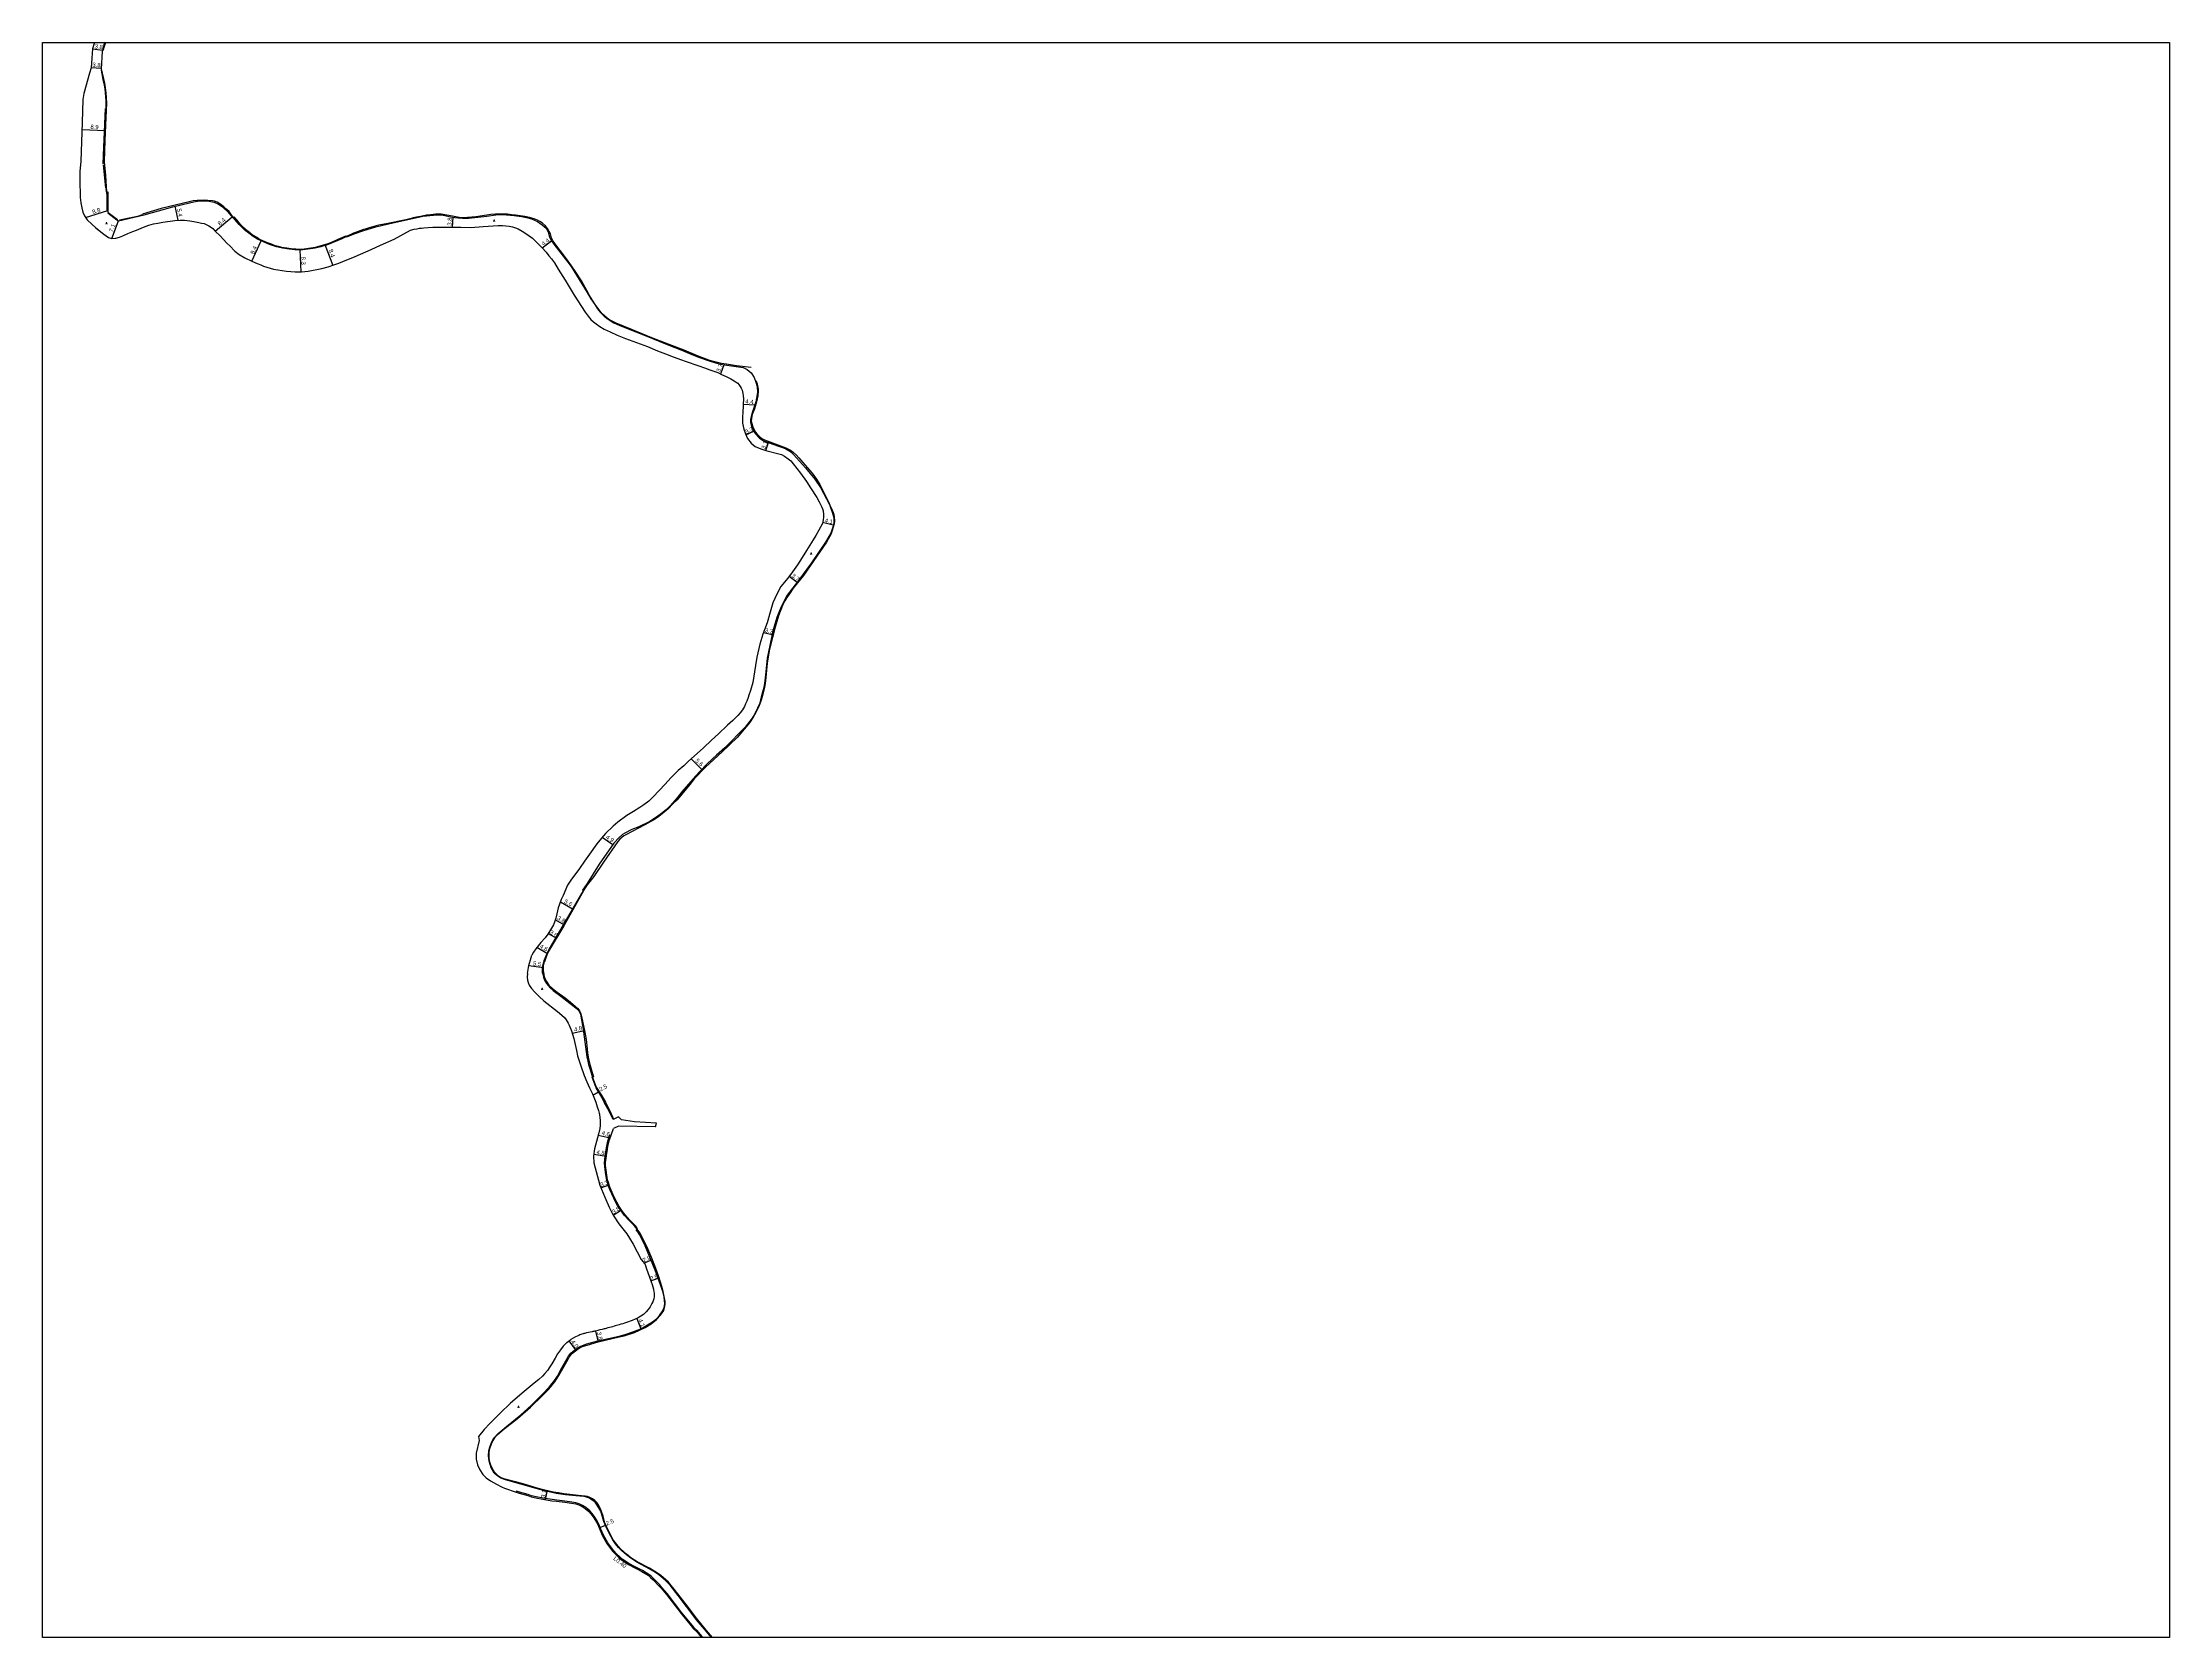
# Model space of a CAD drawing. Header units: metres. Extents: x -28800 to -24000, y -99000 to -96000.
# Drawn here: x -24800 to -24000, y -96600 to -96000 of the extents above.
import ezdxf

# ---------------------------------------------------------------- set-up
doc = ezdxf.new("R2010")
doc.units = ezdxf.units.M
doc.header["$LTSCALE"] = 2.5
for name, color, linetype in [('側溝・桝', 7, 'Continuous'), ('図郭', 7, 'Continuous'), ('幅員', 7, 'Continuous'), ('歩道・分離帯・安全施設', 7, 'Continuous'), ('舗装', 7, 'Continuous'), ('道路', 7, 'Continuous')]:
    doc.layers.add(name, color=color, linetype=linetype)
doc.styles.get("Standard").update_dxf_attribs({"font": ''})
doc.styles.add('YOKO_DECO', font='txt.shx', dxfattribs={"bigfont": 'extfont.shx'})
doc.styles.get('Standard').set_extended_font_data('@MS PGothic')

msp = doc.modelspace()

# ---------------------------------------------------------------- linework, layer by layer
at = {"layer": '側溝・桝'}
msp.add_lwpolyline([(-24551.62, -96600), (-24552.43, -96599), (-24553.36, -96597.87), (-24553.68, -96597.47), (-24554.82, -96596.45), (-24555.71, -96595.4), (-24559.48, -96590.69), (-24565.05, -96583.52), (-24567.04, -96581.14), (-24567.86, -96580.25), (-24570.1, -96578), (-24571.01, -96577.12), (-24572.01, -96576.29), (-24574.35, -96574.78), (-24576.04, -96573.89), (-24577.08, -96573.42), (-24579.43, -96572.14), (-24581.95, -96570.51), (-24582.82, -96569.71), (-24584.09, -96568.55), (-24585.14, -96567.4), (-24586.43, -96565.79), (-24587.42, -96564.45), (-24589.05, -96561.54), (-24590.05, -96559.2), (-24590.77, -96557.35), (-24591.61, -96555.78), (-24592.57, -96554.34), (-24593.43, -96553.26), (-24594.19, -96552.34), (-24595.61, -96551.14), (-24596.85, -96550.36), (-24597.88, -96549.86), (-24598.49, -96549.62), (-24599.38, -96549.36), (-24600.94, -96549.08), (-24603.54, -96548.76), (-24606.58, -96548.38), (-24608.33, -96548.14), (-24611.75, -96547.63), (-24614.32, -96547.13), (-24616.08, -96546.66), (-24617.37, -96546.21), (-24620.6, -96545.36), (-24621.76, -96544.96), (-24621.89, -96545.35)], dxfattribs=at)
at = {"layer": '図郭'}
msp.add_lwpolyline([(-24800, -96000), (-24000, -96000), (-24000, -96600), (-24800, -96600)], close=True, dxfattribs=at)
at = {"layer": '幅員'}
for points in [[(-24781.17, -96002.43), (-24777.43, -96002.9)], [(-24781.75, -96009.36), (-24777.95, -96009.62)], [(-24785.23, -96032.73), (-24776.36, -96033.12)], [(-24783.81, -96065.85), (-24775.42, -96063.22)], [(-24750.24, -96061.56), (-24749.16, -96066.85)], [(-24773.95, -96073.74), (-24771.46, -96067.12)], [(-24735.07, -96070.94), (-24728.71, -96065.52)], [(-24645.82, -96069.46), (-24645.58, -96065.68)], [(-24721.27, -96082.22), (-24717.76, -96074.63)], [(-24703.19, -96078.03), (-24702.85, -96086.28)], [(-24693.86, -96075.98), (-24690.85, -96083.85)], [(-24612.07, -96077.21), (-24608.53, -96074.64)], [(-24544.93, -96124.68), (-24543.66, -96121.18)], [(-24536.45, -96136.03), (-24532.11, -96136.34)], [(-24535.46, -96147.59), (-24532.52, -96146.19)], [(-24527.99, -96153.42), (-24526.92, -96150.51)], [(-24506.58, -96180.48), (-24502.57, -96181.38)], [(-24519.14, -96200.77), (-24516.17, -96203.06)], [(-24528.8, -96221.96), (-24525.55, -96222.65)], [(-24556.05, -96269.51), (-24552.06, -96273.42)], [(-24589.49, -96298.99), (-24585.49, -96301.75)], [(-24605.23, -96323.21), (-24600.39, -96325.96)], [(-24609.8, -96335.15), (-24606.73, -96336.95)], [(-24607.09, -96329.98), (-24603.75, -96331.88)], [(-24614.05, -96340.37), (-24610.01, -96342.65)], [(-24617.03, -96347.22), (-24611.58, -96348)], [(-24600.79, -96372.69), (-24596.15, -96371.68)], [(-24592.99, -96396), (-24590.86, -96394.77)], [(-24590.97, -96411), (-24586.54, -96412.08)], [(-24592.7, -96418.18), (-24587.97, -96418.99)], [(-24589.98, -96430.84), (-24586.9, -96429.68)], [(-24585.39, -96441.19), (-24582.22, -96439.15)], [(-24573.81, -96459.14), (-24571.14, -96458.03)], [(-24571.18, -96465.82), (-24568.47, -96464.85)], [(-24592.01, -96484.72), (-24591.14, -96488.42)], [(-24576.51, -96480.03), (-24574.99, -96483.87)], [(-24602.02, -96488.46), (-24599.6, -96491.64)], [(-24610.82, -96548.18), (-24610.21, -96545.1)], [(-24590.67, -96558.73), (-24588.31, -96557.77)]]:
    msp.add_lwpolyline(points, dxfattribs=at)
at = {"layer": '歩道・分離帯・安全施設'}
for points in [[(-24777.22, -96002.96), (-24776.55, -96001.03), (-24776.15, -96000)], [(-24776.05, -96024.55), (-24776.11, -96021.91), (-24776.29, -96018.94), (-24776.48, -96017.48), (-24776.69, -96016.06), (-24777.16, -96013.93), (-24777.84, -96010.44)], [(-24777.24, -96045.63), (-24776.94, -96039.32), (-24776.36, -96024.83)], [(-24776.15, -96054.82), (-24777.11, -96045.99)], [(-24775.68, -96063.41), (-24775.72, -96059.56), (-24775.71, -96058.43), (-24775.75, -96057.5), (-24775.85, -96056.58), (-24776.13, -96055.28)], [(-24533.51, -96122.25), (-24538.96, -96121.59), (-24542.71, -96121.05), (-24544.63, -96120.69), (-24546.14, -96120.39), (-24548.18, -96119.84), (-24549.44, -96119.43), (-24553.7, -96117.85), (-24558.72, -96115.78), (-24564.33, -96113.57), (-24570.78, -96111.06), (-24578.09, -96108.02), (-24584.29, -96105.6), (-24585.71, -96104.87), (-24587.08, -96104.08), (-24587.8, -96103.59), (-24588.67, -96102.87), (-24589.48, -96102), (-24590.63, -96100.58), (-24591.84, -96098.88), (-24592.99, -96097.19), (-24594.23, -96095.13), (-24595.23, -96093.33), (-24597.32, -96089.66), (-24599.38, -96086.39), (-24601.03, -96083.98), (-24602.94, -96081.38), (-24607.7, -96075.15), (-24608.19, -96074.34), (-24608.58, -96073.49), (-24608.99, -96071.93), (-24609.38, -96071.06), (-24610.08, -96069.92), (-24610.82, -96068.99), (-24611.98, -96067.98), (-24612.9, -96067.36), (-24613.79, -96066.87), (-24615.09, -96066.36), (-24616.82, -96065.87), (-24618.63, -96065.45), (-24622.13, -96064.98), (-24623.55, -96064.77), (-24625.07, -96064.62), (-24626.5, -96064.54), (-24628.21, -96064.55), (-24629.63, -96064.62), (-24631.33, -96064.73), (-24632.94, -96064.91), (-24637, -96065.52), (-24640.22, -96065.88), (-24641.42, -96065.89), (-24643.35, -96065.76), (-24645.86, -96065.34), (-24650.08, -96064.54), (-24652.13, -96064.6), (-24654.05, -96064.77), (-24655.54, -96064.99), (-24656.75, -96065.19), (-24657.83, -96065.39), (-24659.39, -96065.73), (-24660.56, -96065.99), (-24661.4, -96066.18), (-24663.39, -96066.66), (-24670.14, -96068.05), (-24673.56, -96068.76), (-24674.55, -96068.99), (-24677.49, -96069.81), (-24678.64, -96070.18), (-24679.29, -96070.39), (-24682.25, -96071.44), (-24682.99, -96071.76), (-24685.7, -96072.95), (-24687.47, -96073.83), (-24692.58, -96075.93), (-24695.32, -96076.81), (-24697.46, -96077.32), (-24699.21, -96077.66), (-24702.13, -96078.01), (-24703.44, -96078.03), (-24705.16, -96077.95), (-24707.26, -96077.77), (-24709.79, -96077.38), (-24712.04, -96076.83), (-24714.64, -96075.95), (-24717.76, -96074.63), (-24719.1, -96073.93), (-24720.72, -96072.92), (-24722.36, -96071.76), (-24723.75, -96070.67), (-24726.07, -96068.4), (-24727.53, -96066.69), (-24728.78, -96065.02), (-24729.79, -96063.62), (-24730.66, -96062.75), (-24731.85, -96061.81), (-24733.32, -96060.66), (-24734.35, -96060.07), (-24735.35, -96059.72), (-24736.11, -96059.51), (-24737.81, -96059.37), (-24739.12, -96059.28), (-24741.88, -96059.37), (-24743.34, -96059.61), (-24744.86, -96059.9), (-24755.35, -96062.44), (-24762.45, -96064.59)], [(-24776.78, -96072.39), (-24780.08, -96069.67)], [(-24771.84, -96066.72), (-24775.33, -96064.02)], [(-24762.49, -96064.82), (-24764.33, -96065.39), (-24766.77, -96065.99), (-24771.03, -96066.84)], [(-24531.76, -96127.09), (-24531.23, -96128.44), (-24531.04, -96129.18), (-24530.88, -96130.37), (-24530.86, -96131.2), (-24530.97, -96132.85), (-24531.44, -96135.12), (-24532.25, -96137.85), (-24533.05, -96139.94), (-24533.22, -96140.53), (-24533.38, -96141.46), (-24533.41, -96142.35), (-24533.32, -96142.99), (-24532.69, -96144.89), (-24532.11, -96146.08), (-24531.78, -96146.63), (-24531.39, -96147.16), (-24530.73, -96147.89), (-24530.19, -96148.38), (-24529.46, -96148.91), (-24528.51, -96149.41), (-24520.44, -96152.43), (-24519.66, -96152.81), (-24518.73, -96153.35), (-24517.72, -96154.08), (-24516.56, -96155.15), (-24515.51, -96156.24), (-24513.97, -96157.99), (-24510.56, -96161.95), (-24508.88, -96164.28), (-24507.6, -96166.31), (-24506.36, -96168.85), (-24505.48, -96170.58), (-24504.37, -96172.84), (-24503.84, -96173.98), (-24503.23, -96175.35), (-24502.65, -96176.79), (-24502.41, -96177.6), (-24502.25, -96178.44), (-24502.16, -96179.91), (-24502.26, -96181.04), (-24503.37, -96184.85), (-24505.1, -96188.02), (-24513.79, -96200.49), (-24517.66, -96205.32), (-24519.07, -96207.34), (-24520.08, -96208.77), (-24520.78, -96210.08), (-24521.63, -96211.75), (-24522.35, -96213.45), (-24523.16, -96215.61), (-24524.49, -96219.96), (-24526.52, -96228.16), (-24527.39, -96233.47), (-24528.05, -96240.13), (-24528.18, -96241.07), (-24528.41, -96242.47), (-24528.79, -96244.14), (-24529.29, -96246.08), (-24529.89, -96247.8), (-24530.49, -96249.42), (-24531.67, -96251.98), (-24532.71, -96253.77), (-24534.14, -96255.9), (-24538.7, -96261.38), (-24544.31, -96266.85), (-24550.68, -96272.58), (-24554.93, -96277.02), (-24556.48, -96279.07), (-24559.51, -96282.8), (-24561.35, -96284.83), (-24562.75, -96286.31), (-24564.71, -96288.32), (-24566.17, -96289.55), (-24568.18, -96291.12), (-24569.84, -96292.29), (-24573.42, -96294.34), (-24580.64, -96298), (-24581.32, -96298.44), (-24582.15, -96299.04), (-24582.87, -96299.71), (-24583.59, -96300.53), (-24589.01, -96308.35), (-24592.67, -96313.73), (-24595.2, -96316.86), (-24597.34, -96320.13), (-24602.6, -96329.12), (-24609.45, -96340.92), (-24610.87, -96343.89), (-24611.41, -96345.44), (-24611.5, -96345.78)], [(-24611.9, -96350.06), (-24611.96, -96348.68), (-24611.95, -96347.97), (-24611.88, -96347.34), (-24611.5, -96345.78)], [(-24611.9, -96350.06), (-24611.63, -96351.56), (-24611.17, -96352.78), (-24610.47, -96353.93), (-24609.79, -96354.76), (-24609.04, -96355.6), (-24607.97, -96356.57), (-24605.09, -96358.69), (-24599.43, -96363.08), (-24598.82, -96363.59), (-24598.27, -96364.3), (-24597.92, -96364.99), (-24597.71, -96365.52), (-24597.55, -96366.27), (-24596.69, -96371.21), (-24596.26, -96374.01), (-24595.29, -96381.52), (-24594.95, -96383.15), (-24594.63, -96384.46), (-24594.2, -96385.96), (-24593.7, -96387.58), (-24593.1, -96389.29), (-24591.71, -96392.95), (-24589.65, -96396.3), (-24588.29, -96398.65), (-24586.54, -96402.08), (-24585.19, -96405.04)], [(-24583.09, -96486.96), (-24581.29, -96486.5), (-24577.3, -96485.24), (-24573.33, -96483.43), (-24571.06, -96482.01), (-24569.03, -96480.33), (-24567.6, -96478.81), (-24566.37, -96477.05), (-24566.05, -96476.04), (-24565.83, -96474.63), (-24565.86, -96473.67), (-24566.15, -96471.74), (-24566.58, -96469.9), (-24567.1, -96467.99), (-24567.56, -96466.34), (-24568.34, -96463.92), (-24569.32, -96461.2), (-24570.88, -96457.27), (-24572.38, -96453.86), (-24573.56, -96451.18), (-24574.3, -96449.79), (-24575.26, -96447.96), (-24576, -96446.84), (-24576.86, -96445.82), (-24577.53, -96445.06), (-24579.4, -96443.16), (-24581.05, -96441.31), (-24582.66, -96439.1), (-24583.73, -96437.46), (-24584.42, -96436.34), (-24585.15, -96434.8), (-24585.93, -96433.06), (-24586.58, -96431.54), (-24587.09, -96430.21), (-24587.56, -96428.87), (-24587.77, -96428), (-24588.05, -96426.64), (-24588.28, -96424.91), (-24588.51, -96422.84), (-24588.58, -96421.54), (-24588.5, -96420.03), (-24588.28, -96418.23), (-24587.9, -96415.78), (-24587.35, -96413.31), (-24586.58, -96410.81)], [(-24595.14, -96489.99), (-24591.04, -96488.76), (-24583.09, -96486.96)], [(-24626.26, -96540.32), (-24627.68, -96539.9), (-24628.45, -96539.31), (-24629.18, -96538.66), (-24629.98, -96537.78), (-24630.79, -96536.59), (-24631.43, -96535.16), (-24631.86, -96533.7), (-24632.07, -96532.15), (-24632, -96530.41), (-24631.74, -96528.9), (-24631.18, -96527.19), (-24630.55, -96525.86), (-24629.77, -96524.71), (-24628.96, -96523.83), (-24627.97, -96522.91), (-24626.41, -96521.56), (-24621.34, -96517.57), (-24616.49, -96513.38), (-24611.93, -96508.93), (-24609.88, -96506.85), (-24608.83, -96505.69), (-24608.08, -96504.74), (-24607.3, -96503.77), (-24606.64, -96502.78), (-24605.8, -96501.45), (-24602.85, -96496.2), (-24601.86, -96494.6), (-24600.99, -96493.41), (-24600.61, -96493.04)], [(-24600.61, -96493.04), (-24599.54, -96492.14), (-24598.43, -96491.34)], [(-24598.43, -96491.34), (-24597.75, -96490.95), (-24596.88, -96490.55), (-24595.14, -96489.99)], [(-24548.03, -96600), (-24550.21, -96597.42), (-24553.97, -96592.69), (-24557.03, -96588.73), (-24562.41, -96581.82), (-24563.55, -96580.47), (-24564.61, -96579.25), (-24565.54, -96578.35), (-24566.58, -96577.43), (-24567.47, -96576.72), (-24568.32, -96576.08), (-24569.64, -96575.2), (-24570.65, -96574.61), (-24571.74, -96573.98), (-24576.4, -96571.52), (-24578.72, -96570), (-24580.33, -96568.72), (-24582.47, -96566.77), (-24583.55, -96565.61), (-24584.47, -96564.44), (-24585.33, -96563.21), (-24586.03, -96561.96), (-24586.61, -96560.85), (-24587.23, -96559.52), (-24587.9, -96558.2), (-24588.49, -96556.88), (-24589.19, -96554.4), (-24589.6, -96553), (-24590.13, -96551.66), (-24590.82, -96550.31), (-24591.52, -96549.24), (-24592.27, -96548.48), (-24593.2, -96547.8), (-24594.13, -96547.31), (-24594.97, -96546.99), (-24595.91, -96546.81), (-24597.31, -96546.67), (-24603.9, -96545.96), (-24605.96, -96545.65), (-24607.79, -96545.31), (-24609.46, -96544.97), (-24611.57, -96544.49), (-24613.94, -96543.83), (-24619.19, -96542.25), (-24626, -96540.44)]]:
    msp.add_lwpolyline(points, dxfattribs=at)
at = {"layer": '道路'}
for points in [[(-24780.46, -96000), (-24780.75, -96000.69), (-24781.17, -96002.43), (-24781.48, -96005.85), (-24781.77, -96009.56), (-24782.37, -96011.5), (-24784.48, -96019.22), (-24784.84, -96021.43), (-24785.15, -96030.05), (-24785.61, -96044.62), (-24785.91, -96048.49), (-24786, -96051.19), (-24785.94, -96053.38), (-24785.88, -96056.46), (-24785.81, -96058.34), (-24785.64, -96060.35), (-24785.25, -96062.16), (-24784.79, -96063.76), (-24784.25, -96065.18), (-24783.22, -96066.74), (-24779.89, -96069.8), (-24776.98, -96072.14), (-24775.24, -96073.38), (-24773.95, -96073.74), (-24772.46, -96073.64), (-24771.06, -96073.2), (-24769.86, -96072.78), (-24767.88, -96071.9), (-24766.03, -96071.1), (-24764.61, -96070.54), (-24762.03, -96069.41), (-24760.07, -96068.74), (-24758.24, -96068.23), (-24756.61, -96067.96), (-24754.73, -96067.59), (-24750.24, -96066.91), (-24748.28, -96066.81), (-24746.61, -96066.87), (-24744.58, -96067.07), (-24743.05, -96067.34), (-24741.24, -96067.67), (-24740.19, -96067.9), (-24739.25, -96068.13), (-24738.51, -96068.47), (-24737.39, -96069), (-24736.39, -96069.63), (-24735.98, -96070.01), (-24735.07, -96070.94), (-24733.2, -96072.74), (-24730.64, -96075.42), (-24729.61, -96076.47), (-24727.64, -96078.45), (-24726.05, -96079.69), (-24723.85, -96081.02), (-24721.27, -96082.22), (-24719.29, -96083.18), (-24717.95, -96083.67), (-24716.93, -96084.08), (-24713.08, -96085.21), (-24709.83, -96085.78), (-24708.24, -96085.99), (-24704.92, -96086.28), (-24702.55, -96086.29), (-24700.07, -96086.02), (-24694.98, -96085.04), (-24692.55, -96084.37), (-24690.4, -96083.67), (-24688.56, -96082.97), (-24687.03, -96082.32), (-24682.4, -96080.45), (-24676.39, -96077.83), (-24672.86, -96076.25), (-24667.74, -96074.01), (-24661.54, -96070.58), (-24660.2, -96070.27), (-24659.13, -96070.05), (-24658.25, -96069.89), (-24657.45, -96069.81), (-24656.64, -96069.71), (-24654.93, -96069.61), (-24653.25, -96069.5), (-24651.91, -96069.45), (-24648.06, -96069.4), (-24644.59, -96069.49), (-24642.61, -96069.5), (-24638.9, -96069.57), (-24634.31, -96069.25), (-24628.65, -96068.81), (-24627.02, -96068.82), (-24625.74, -96068.94), (-24624.52, -96069.12), (-24623.29, -96069.38), (-24622.16, -96069.71), (-24621.12, -96070.1), (-24619.6, -96070.91), (-24618.17, -96071.83), (-24615.77, -96073.65), (-24614.79, -96074.47), (-24612.07, -96077.21), (-24610.6, -96078.85), (-24609.52, -96080.21), (-24608.51, -96081.41), (-24607.4, -96082.86), (-24606.06, -96085.21), (-24603.42, -96089.36), (-24600.07, -96094.98), (-24595.84, -96101.42), (-24594.75, -96102.97), (-24593.76, -96104.16), (-24592.78, -96105.01), (-24591.79, -96105.77), (-24590.4, -96106.77), (-24588.76, -96107.82), (-24586.52, -96108.89), (-24583.84, -96110.04), (-24580.77, -96111.28), (-24572.45, -96114.38), (-24568.66, -96115.92), (-24565.67, -96117.11), (-24562.86, -96118.28), (-24559.71, -96119.42), (-24558.31, -96119.88), (-24553.2, -96121.6), (-24550.96, -96122.42), (-24548.95, -96123.13), (-24546.01, -96124.19), (-24544.56, -96124.84), (-24542.81, -96125.67), (-24541.07, -96126.5), (-24539.9, -96127.21), (-24539.12, -96127.72), (-24538.54, -96128.19), (-24538.05, -96128.69), (-24537.55, -96129.45), (-24537.26, -96129.99), (-24536.87, -96130.78), (-24536.69, -96131.37), (-24536.54, -96131.97), (-24536.42, -96132.74), (-24536.37, -96134.19), (-24536.45, -96136.03), (-24536.52, -96136.96), (-24536.57, -96138.81), (-24536.73, -96141.03), (-24536.7, -96143.16), (-24536.22, -96145.48), (-24535.63, -96147.21), (-24534.81, -96148.96), (-24533.51, -96150.68), (-24531.91, -96152), (-24529.83, -96152.85), (-24527.99, -96153.42), (-24523.06, -96154.71), (-24522.07, -96155), (-24520.87, -96155.66), (-24519.51, -96156.65), (-24518.59, -96157.42), (-24517.7, -96158.5), (-24514.88, -96162), (-24512.66, -96165.1), (-24511.1, -96167.47), (-24508.77, -96171.17), (-24507.85, -96172.84), (-24507.02, -96174.53), (-24506.64, -96175.46), (-24506.42, -96176.13), (-24506.26, -96177.49), (-24506.27, -96178.56), (-24506.37, -96179.51), (-24506.67, -96180.89), (-24507.96, -96183.47), (-24509.1, -96185.47), (-24510.11, -96187.12), (-24512.62, -96191.14), (-24514.29, -96193.77), (-24515.99, -96196.53), (-24517.87, -96199.08), (-24519.7, -96201.51), (-24522.27, -96204.68), (-24523.85, -96207.49), (-24525.29, -96210.72), (-24526.26, -96214.26), (-24527.47, -96218.29), (-24529.02, -96222.55), (-24530.22, -96226.32), (-24531.27, -96231.25), (-24531.81, -96234.37), (-24532.87, -96240.76), (-24533.76, -96243.72), (-24534.34, -96245.54), (-24534.62, -96246.38), (-24535.13, -96247.79), (-24535.55, -96248.82), (-24536, -96249.75), (-24536.77, -96251.05), (-24537.59, -96252.11), (-24538.5, -96253.19), (-24540.33, -96255), (-24542.31, -96256.83), (-24545.71, -96260.12), (-24548.38, -96262.45), (-24551.41, -96265.31), (-24557.17, -96270.53), (-24558.84, -96272.08), (-24560.88, -96273.89), (-24563.69, -96276.59), (-24565.83, -96278.97), (-24568.08, -96281.41), (-24570.35, -96283.77), (-24571.92, -96285.33), (-24573.88, -96286.76), (-24575.34, -96287.74), (-24577.7, -96289.23), (-24580.25, -96290.78), (-24583.58, -96293.33), (-24585.34, -96294.75), (-24588.2, -96297.54), (-24589.8, -96299.33), (-24591.51, -96301.45), (-24594.32, -96305.39), (-24596.19, -96308.02), (-24598.03, -96310.68), (-24599.05, -96312.08), (-24601.05, -96314.77), (-24602.52, -96317.02), (-24604.23, -96320.93), (-24604.96, -96322.39), (-24605.55, -96324.2), (-24606, -96325.54), (-24606.53, -96327.74), (-24606.89, -96329.35), (-24607.27, -96330.52), (-24607.82, -96331.87), (-24608.58, -96333.22), (-24609.95, -96335.39), (-24610.95, -96336.76), (-24612.62, -96338.6), (-24614.5, -96340.93), (-24615.37, -96342.24), (-24615.9, -96343.29)], [(-24776.66, -96000), (-24777, -96000.88), (-24777.53, -96003.38), (-24777.97, -96009.91), (-24776.73, -96015.33), (-24776.42, -96017.06), (-24776.23, -96018.89), (-24775.98, -96022.81), (-24776.14, -96028.21), (-24776.52, -96036.81), (-24776.79, -96044.87), (-24776.29, -96049.98), (-24775.89, -96056.26), (-24775.41, -96056.2), (-24775.42, -96063.78), (-24775.29, -96063.89), (-24775.42, -96064.06), (-24772.04, -96066.67), (-24771.46, -96067.12), (-24761.77, -96064.87), (-24751.02, -96061.75), (-24744.76, -96060.25), (-24743.1, -96059.87), (-24741.03, -96059.57), (-24739.22, -96059.6), (-24737.31, -96059.69), (-24735.41, -96060.05), (-24733.84, -96060.76), (-24732.64, -96061.58), (-24730.41, -96063.53), (-24728.4, -96065.89), (-24728.05, -96065.59)], [(-24728.05, -96065.59), (-24726.43, -96067.44), (-24725.03, -96068.95), (-24723.66, -96070.19), (-24722.21, -96071.34), (-24721.01, -96072.29), (-24719.44, -96073.28), (-24718.39, -96073.93), (-24717.21, -96074.46), (-24715.52, -96075.19), (-24714.05, -96075.78), (-24712.87, -96076.22), (-24711.41, -96076.64), (-24710.1, -96076.95), (-24708.14, -96077.29), (-24706.49, -96077.49), (-24704.69, -96077.66), (-24702.4, -96077.77), (-24699.94, -96077.42), (-24698.22, -96077.15), (-24696.87, -96076.83), (-24696.07, -96076.64), (-24693.86, -96075.98), (-24692.61, -96075.55), (-24690.89, -96074.93), (-24688.8, -96073.97), (-24687.1, -96073.24), (-24685.92, -96072.76)], [(-24685.92, -96072.76), (-24685.49, -96073.08), (-24682.47, -96071.8), (-24679.57, -96070.82), (-24677.58, -96070.19), (-24674.67, -96069.31), (-24669.93, -96068.21), (-24657.01, -96065.38), (-24655.52, -96065.16), (-24652.91, -96064.89), (-24651.54, -96064.83), (-24650.07, -96064.85), (-24648.63, -96065.05), (-24646.5, -96065.51), (-24644.87, -96065.82), (-24643.71, -96065.98), (-24642.03, -96066.11), (-24639.77, -96066.03), (-24637.37, -96065.87), (-24632.94, -96065.26), (-24629.51, -96064.84), (-24627.9, -96064.75), (-24625.46, -96064.81), (-24622.64, -96065.09), (-24619.86, -96065.42), (-24618.02, -96065.77), (-24616.1, -96066.36), (-24613.77, -96067.37), (-24612.07, -96068.52), (-24610.62, -96069.89), (-24609.81, -96071.25), (-24609.29, -96073.14), (-24608.8, -96074.28), (-24607.67, -96075.83), (-24602.39, -96082.66), (-24601.21, -96084.23), (-24595.13, -96094.05), (-24593.74, -96096.47), (-24592.32, -96098.61), (-24591.23, -96100.18), (-24590.28, -96101.43), (-24588.76, -96102.98), (-24587.26, -96104.07), (-24586.48, -96104.62), (-24585.07, -96105.46), (-24582.9, -96106.49), (-24579.15, -96107.93), (-24573.94, -96109.99), (-24564.38, -96113.88), (-24559.35, -96115.89), (-24555.76, -96117.34), (-24552.85, -96118.52), (-24549.6, -96119.64), (-24546.82, -96120.52), (-24545.06, -96120.95), (-24542.61, -96121.35), (-24536.5, -96122.25), (-24534.94, -96123.03), (-24533.49, -96124.27), (-24532.32, -96126.06), (-24531.69, -96127.74), (-24531.26, -96129.38), (-24531.09, -96131.71), (-24531.75, -96135.19), (-24532.92, -96138.95), (-24533.51, -96140.7), (-24533.7, -96141.81), (-24533.7, -96142.94), (-24533.34, -96144.43), (-24532.69, -96145.92), (-24531.87, -96147.23), (-24530.3, -96148.8), (-24528.84, -96149.81), (-24523.22, -96151.87), (-24521.68, -96152.37), (-24520.37, -96152.87), (-24518.87, -96153.73), (-24517.52, -96154.92), (-24513, -96160.01), (-24509.49, -96164.3), (-24507.42, -96167.37), (-24505.1, -96171.62), (-24503.93, -96174.11), (-24502.84, -96177.02), (-24502.43, -96178.84), (-24502.43, -96180.74), (-24502.79, -96182.37), (-24503.51, -96184.55), (-24505.53, -96188.01), (-24510.73, -96195.74), (-24515.67, -96202.41), (-24519, -96206.72), (-24519.88, -96207.93), (-24520.56, -96209), (-24521.33, -96210.47), (-24522.07, -96212.02), (-24522.83, -96213.78), (-24523.78, -96216.25), (-24524.61, -96218.84), (-24525.29, -96221.46), (-24527.46, -96231.62), (-24528.08, -96237.83), (-24528.3, -96240.13), (-24528.75, -96242.63), (-24529.16, -96244.33), (-24529.9, -96247.23), (-24530.39, -96248.73), (-24531.06, -96250.46), (-24532.1, -96252.56), (-24533.1, -96254.18), (-24535.69, -96257.53), (-24543.41, -96265.33), (-24546.51, -96268.1), (-24548.02, -96269.48), (-24550.11, -96271.44), (-24552.83, -96274.21), (-24554.37, -96275.93), (-24559.52, -96281.93), (-24561.34, -96284.15), (-24563.89, -96287.18), (-24565.36, -96288.55), (-24567.22, -96290.04), (-24568.6, -96291.03), (-24571.58, -96293.07), (-24575.77, -96295), (-24578.38, -96296.05), (-24580.99, -96297.46), (-24581.81, -96297.99), (-24583.12, -96299.05), (-24585.11, -96301.19), (-24590.6, -96309.14), (-24595.21, -96316.41), (-24596.91, -96318.83), (-24596.5, -96319.12), (-24603.98, -96332.28), (-24609.77, -96342.12), (-24610.6, -96343.93), (-24611.22, -96345.82)], [(-24617.62, -96350.25), (-24617.03, -96347.22), (-24616.21, -96344.21), (-24615.9, -96343.29)], [(-24617.62, -96350.25), (-24617.72, -96351.63), (-24617.58, -96352.79), (-24617.34, -96353.65), (-24616.93, -96354.63), (-24616.05, -96355.83), (-24614.88, -96357.23), (-24613.22, -96358.87), (-24611.45, -96360.48), (-24606.36, -96364.46), (-24604.64, -96365.9), (-24603.72, -96366.81), (-24603.1, -96367.65), (-24602.3, -96368.91), (-24601.91, -96369.69), (-24601.05, -96371.82), (-24600.22, -96374.62), (-24599.19, -96379.22), (-24598.73, -96381.21), (-24597.58, -96384.99), (-24596.29, -96388.55), (-24595.31, -96391.02), (-24594.23, -96393.21), (-24593.2, -96395.49), (-24591.95, -96398.58), (-24591.33, -96400.4), (-24590.86, -96401.82), (-24590.63, -96402.71), (-24590.54, -96403.2), (-24590.36, -96404.57), (-24590.3, -96405.43), (-24590.26, -96406.57), (-24590.29, -96407.4), (-24590.41, -96408.51), (-24590.88, -96410.67), (-24592.42, -96416.13), (-24592.81, -96418.93), (-24592.63, -96421.48), (-24590.41, -96429.79), (-24588.5, -96434.38), (-24586.88, -96438.15), (-24585.39, -96441.19), (-24583.23, -96444.44), (-24580.27, -96448.2), (-24579.19, -96449.74), (-24577.84, -96451.99), (-24574.83, -96457.84), (-24574.09, -96458.75), (-24573.39, -96459.74), (-24572.79, -96461.32), (-24570.66, -96467.27), (-24570.22, -96468.99), (-24570.02, -96469.92), (-24569.93, -96470.53), (-24569.89, -96471.22), (-24569.93, -96471.81), (-24570.08, -96472.62), (-24570.44, -96473.69), (-24570.78, -96474.41), (-24571.47, -96475.61), (-24572.24, -96476.67), (-24572.99, -96477.53), (-24574, -96478.46), (-24574.93, -96479.18), (-24575.99, -96479.81), (-24578.27, -96480.77), (-24580.38, -96481.49)], [(-24611.56, -96349.57), (-24611.6, -96348.68), (-24611.58, -96348), (-24611.52, -96347.39), (-24611.22, -96345.82)], [(-24611.56, -96349.57), (-24611.45, -96350.7), (-24611.18, -96351.77), (-24610.49, -96353.29), (-24609.56, -96354.58), (-24608.22, -96355.89), (-24606.42, -96357.26), (-24603.41, -96359.43), (-24601.38, -96361.01), (-24599.48, -96362.58), (-24598.69, -96363.34), (-24598, -96364.28), (-24597.5, -96365.34), (-24597.22, -96366.39), (-24596.15, -96371.68), (-24595.58, -96375.07), (-24595.17, -96378.57), (-24594.98, -96380.13), (-24594.65, -96382.32), (-24594.07, -96384.83), (-24593.27, -96387.43), (-24592.71, -96389.1)], [(-24585.43, -96405.16), (-24586.09, -96403.59), (-24587.39, -96401.06), (-24588.71, -96398.58), (-24589.69, -96396.8), (-24591.74, -96393.26), (-24593.23, -96389.27), (-24592.71, -96389.1)], [(-24583.4, -96404.12), (-24585.43, -96405.16)], [(-24569.47, -96407.93), (-24569.13, -96406.48)], [(-24576.19, -96446.24), (-24576.86, -96445.28), (-24579.1, -96443.07), (-24580.15, -96441.84), (-24581.36, -96440.41), (-24582.05, -96439.42), (-24583.07, -96437.83), (-24583.99, -96436.2), (-24584.58, -96435.09), (-24585.35, -96433.52), (-24586.17, -96431.68), (-24586.73, -96430.24), (-24587.16, -96428.82), (-24587.47, -96427.82), (-24587.77, -96426.04), (-24588.01, -96424.26), (-24588.28, -96422.42), (-24588.21, -96421.24), (-24588.04, -96419.84), (-24587.92, -96418.69), (-24587.66, -96417.17), (-24587.32, -96415.26), (-24586.78, -96412.75), (-24585.27, -96408.47)], [(-24583.16, -96486.64), (-24580.82, -96485.99), (-24577.98, -96485.05), (-24574.93, -96483.85), (-24570.54, -96481.27), (-24569.12, -96480.09), (-24567.91, -96478.83), (-24566.77, -96477.29), (-24566.15, -96475.88), (-24565.95, -96474.44), (-24566.2, -96471.83), (-24566.6, -96470.2), (-24567.11, -96468.66), (-24569.54, -96461.87), (-24573.37, -96452.67), (-24574.62, -96449.99), (-24575.49, -96448.42), (-24576.11, -96447.42), (-24576.72, -96446.59), (-24576.19, -96446.24)], [(-24602.84, -96489.09), (-24602.29, -96488.64), (-24601.26, -96487.95)], [(-24598.3, -96486.35), (-24599.54, -96486.96), (-24601.26, -96487.95)], [(-24595.27, -96489.57), (-24591.12, -96488.42), (-24583.16, -96486.64)], [(-24602.84, -96489.09), (-24604.17, -96490.45), (-24605.21, -96491.77), (-24606.26, -96493.36), (-24607.19, -96494.92), (-24608.41, -96497), (-24609.18, -96498.22), (-24610.1, -96499.55), (-24611.03, -96500.67), (-24611.9, -96501.64), (-24613.39, -96502.94), (-24615.05, -96504.31), (-24618.82, -96507.46), (-24624.04, -96511.91), (-24627.88, -96515.56), (-24631.79, -96519.56), (-24633.93, -96521.82), (-24636.04, -96524.46), (-24635.78, -96525.88), (-24636.93, -96530.72), (-24636.88, -96532.96), (-24636.34, -96535.05), (-24635.53, -96536.96), (-24634.42, -96538.69), (-24633.2, -96539.92), (-24631.47, -96541.11), (-24629.19, -96542.37), (-24627.41, -96543.34), (-24626.18, -96543.84), (-24621.89, -96545.35), (-24620.72, -96545.74), (-24617.48, -96546.59), (-24616.2, -96547.05), (-24614.41, -96547.52), (-24611.82, -96548.03), (-24608.39, -96548.54), (-24606.64, -96548.78), (-24603.59, -96549.16), (-24601, -96549.48), (-24599.47, -96549.75), (-24598.62, -96550), (-24598.04, -96550.23), (-24597.05, -96550.72), (-24595.85, -96551.46), (-24594.47, -96552.63), (-24593.75, -96553.52), (-24592.9, -96554.58), (-24591.96, -96555.99), (-24591.14, -96557.52), (-24590.42, -96559.35), (-24589.41, -96561.72), (-24587.76, -96564.67), (-24586.75, -96566.04), (-24585.45, -96567.66), (-24584.38, -96568.84), (-24583.09, -96570), (-24582.2, -96570.83), (-24579.64, -96572.49), (-24577.26, -96573.79), (-24576.22, -96574.25), (-24574.55, -96575.13), (-24572.25, -96576.62), (-24571.28, -96577.42), (-24570.38, -96578.29), (-24568.15, -96580.53), (-24567.35, -96581.41), (-24565.37, -96583.78), (-24559.79, -96590.94), (-24556.03, -96595.66), (-24555.11, -96596.73), (-24553.97, -96597.75), (-24553.67, -96598.12), (-24552.74, -96599.25), (-24552.14, -96600)], [(-24548.41, -96600), (-24551.01, -96596.88), (-24553.97, -96593.38), (-24556.55, -96590.03), (-24558.62, -96587.24), (-24560.9, -96584.16), (-24563.92, -96580.32), (-24565.83, -96578.42), (-24568.16, -96576.43), (-24570.04, -96575.18), (-24571.58, -96574.29), (-24576.5, -96571.72), (-24578.75, -96570.17), (-24580.35, -96568.96), (-24582.1, -96567.44), (-24583.4, -96566.11), (-24584.45, -96564.77), (-24585.46, -96563.31), (-24586.26, -96561.91), (-24586.85, -96560.81), (-24587.25, -96560.01), (-24588.18, -96558.09), (-24588.86, -96556.42), (-24589.98, -96552.47), (-24591.34, -96550.2), (-24592.18, -96549.14), (-24593.21, -96548.31), (-24594.33, -96547.57), (-24595.37, -96547.18), (-24596.41, -96547.03), (-24599.43, -96546.72), (-24601.99, -96546.5), (-24603.32, -96546.35), (-24606.78, -96545.8), (-24609.38, -96545.26), (-24610.42, -96545.05), (-24611.61, -96544.74), (-24614.39, -96543.96), (-24625.87, -96540.72), (-24627.66, -96540.12), (-24628.81, -96539.38), (-24630.09, -96538.16), (-24631.22, -96536.21), (-24632.06, -96533.71), (-24632.23, -96531.68), (-24632.09, -96529.8), (-24631.78, -96528.45), (-24631.15, -96526.68), (-24630.6, -96525.6), (-24629.85, -96524.64), (-24628.65, -96523.27), (-24627.17, -96521.97), (-24625.5, -96520.63), (-24620.04, -96516.2), (-24616.19, -96512.73), (-24611.34, -96507.81), (-24609.05, -96505.4), (-24607.69, -96503.71), (-24606.35, -96501.75), (-24604.67, -96498.62), (-24602.18, -96494.2), (-24601.25, -96493)], [(-24601.25, -96493), (-24599.81, -96491.79), (-24598.87, -96491.11)], [(-24598.87, -96491.11), (-24598.17, -96490.69), (-24596.91, -96490.11), (-24595.27, -96489.57)]]:
    msp.add_lwpolyline(points, dxfattribs=at)
at = {"layer": '道路', "flags": 128}
for points in [[(-24569.47, -96407.93), (-24583.33, -96407.65), (-24585.27, -96408.47)], [(-24569.13, -96406.48), (-24577.39, -96405.98), (-24582.25, -96405.32), (-24583.4, -96404.12)]]:
    msp.add_lwpolyline(points, dxfattribs=at)
at = {"layer": '道路'}
msp.add_lwpolyline([(-24580.38, -96481.49, -0.006885), (-24583.14, -96482.4, -0.010172), (-24585.03, -96482.95, -0.000096), (-24587.25, -96483.54, -0.002148), (-24587.35, -96483.57, -0.002679), (-24588.74, -96483.92, -0.001142), (-24592.01, -96484.72, -0.007658), (-24593.29, -96485.01, 0.003519), (-24596.07, -96485.61, 0.024545), (-24596.69, -96485.79, 0.009257), (-24598.3, -96486.35)], format="xyb", dxfattribs=at)

# ---------------------------------------------------------------- texts
at = {"layer": '側溝・桝'}
msp.add_text('L0.40', height=1.6, rotation=322.19458, dxfattribs=at).set_placement((-24585.47, -96570.63))
at = {"layer": '幅員'}
for s, rotation, p in [('3.8', 356, (-24781.28, -96009.1)), ('3.8', 353, (-24780.48, -96002.19)), ('8.9', 357, (-24782.01, -96032.46)), ('8.8', 17, (-24781.03, -96064.56)), ('5.4', 281, (-24749.45, -96062.63)), ('7.1', 69, (-24773.6, -96071.48)), ('8.4', 40, (-24733.3, -96068.98)), ('3.8', 86, (-24646.18, -96068.95)), ('8.4', 67, (-24720.46, -96079.81)), ('8.4', 288, (-24692.45, -96078.07)), ('4.4', 36, (-24611.59, -96076.57)), ('8.3', 272, (-24702.69, -96080.57)), ('3.7', 70, (-24545.13, -96124.13)), ('4.4', 354, (-24535.73, -96135.73)), ('3.3', 26, (-24535.29, -96147.3)), ('3.1', 70, (-24528.18, -96153.11)), ('4.1', 347, (-24505.91, -96180.44)), ('3.7', 322, (-24518.47, -96200.88)), ('3.3', 348, (-24528.41, -96221.79)), ('5.6', 316, (-24554.61, -96270.3)), ('4.9', 325, (-24588.33, -96299.3)), ('5.6', 330, (-24603.96, -96323.54)), ('3.6', 330, (-24609.46, -96335.15)), ('3.8', 330, (-24606.59, -96329.81)), ('4.6', 331, (-24613.16, -96340.47)), ('5.5', 352, (-24615.6, -96347.13)), ('4.8', 12, (-24599.88, -96372.09)), ('2.5', 30, (-24590.1, -96394.65)), ('4.6', 346, (-24589.81, -96410.86)), ('4.8', 350, (-24591.74, -96418.1)), ('3.3', 21, (-24589.91, -96430.56)), ('3.8', 33, (-24585.18, -96440.77)), ('2.9', 23, (-24573.87, -96458.91)), ('2.9', 20, (-24571.18, -96465.82)), ('3.8', 283, (-24591.52, -96485.25)), ('4.1', 292, (-24575.95, -96480.54)), ('4.0', 307, (-24601.39, -96488.85)), ('3.1', 79, (-24611.02, -96547.61)), ('2.5', 22, (-24587.75, -96557.93))]:
    msp.add_text(s, height=1.6, rotation=rotation, dxfattribs=at).set_placement(p)
at = {"layer": '舗装', "style": 'YOKO_DECO'}
for p in [(-24776.26, -96068.27, 598.4), (-24630.39, -96067.34, 590.77), (-24511.15, -96192.61, 579.4), (-24612.4, -96356.32, 565.21), (-24621.31, -96513.59, 556.54)]:
    msp.add_text('A', height=0.75, dxfattribs=at).set_placement(p)

doc.saveas('drawing.dxf')
